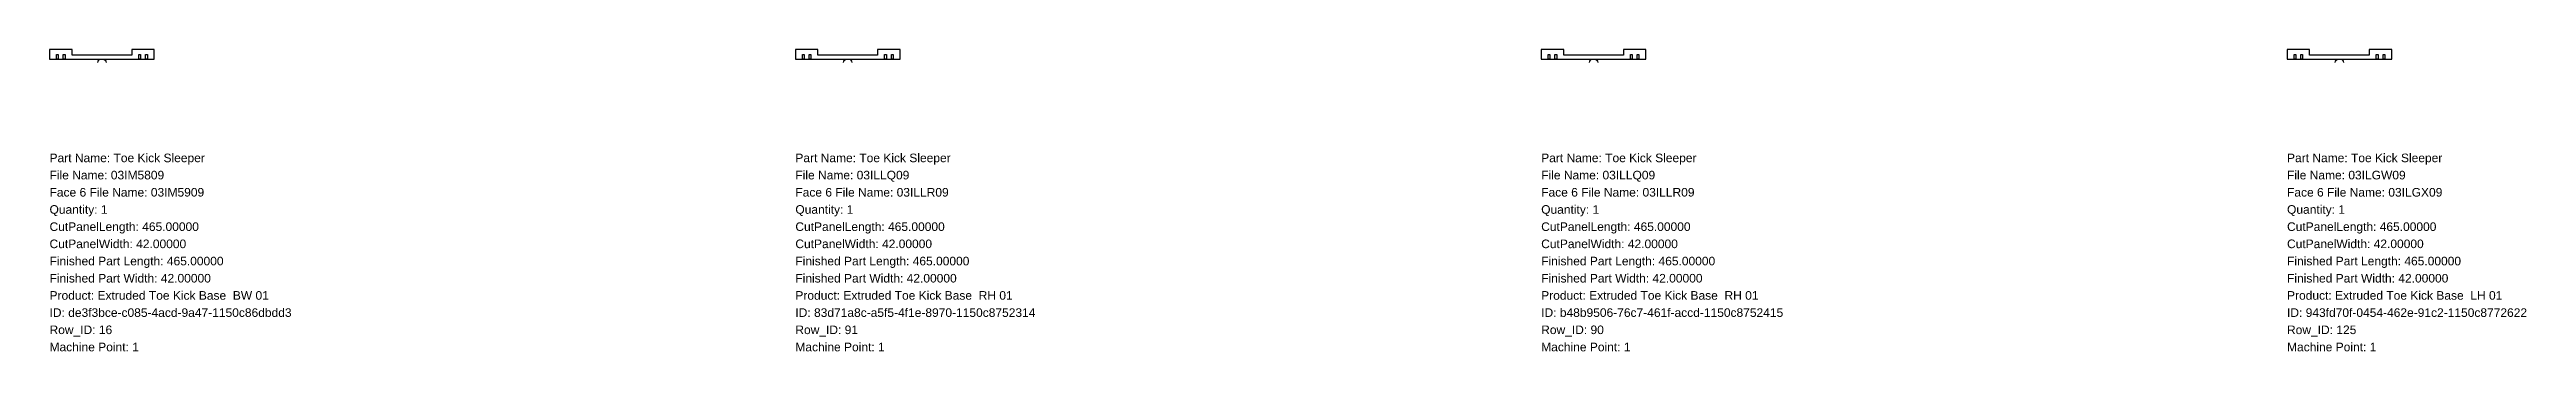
# Model space of a CAD drawing. Header units: inches. Extents: x 0 to 200771, y -1296 to 641.
# Drawn here: x 152102 to 163094, y -1296 to 42 of the extents above; entities that cross this region are included whole.
import ezdxf

# ---------------------------------------------------------------- set-up
doc = ezdxf.new("R2010")
doc.units = ezdxf.units.IN
doc.header["$MEASUREMENT"] = 0
for name, color, linetype in [('BORDER_Z18P0RT1001', 7, 'Continuous'), ('HBORE_Z9P0', 4, 'Continuous'), ('NESTTEXT', 1, 'Continuous')]:
    doc.layers.add(name, color=color, linetype=linetype)
doc.styles.get("Standard").update_dxf_attribs({"font": 'arial.ttf'})

msp = doc.modelspace()

# ---------------------------------------------------------------- texts
at = {"layer": 'NESTTEXT', "color": 1}
for s, p in [('Part Name: Toe Kick Sleeper', (152101.8, -457.2)), ('Part Name: Toe Kick Sleeper', (155411.6, -457.2)), ('Part Name: Toe Kick Sleeper', (158721.4, -457.2)), ('Part Name: Toe Kick Sleeper', (162031.2, -457.2)), ('File Name: 03IM5809', (152101.8, -533.4)), ('File Name: 03ILLQ09', (155411.6, -533.4)), ('File Name: 03ILLQ09', (158721.4, -533.4)), ('File Name: 03ILGW09', (162031.2, -533.4)), ('Quantity: 1', (152101.8, -685.8)), ('Face 6 File Name: 03IM5909', (152101.8, -609.6)), ('Quantity: 1', (155411.6, -685.8)), ('Face 6 File Name: 03ILLR09', (155411.6, -609.6)), ('Quantity: 1', (158721.4, -685.8)), ('Face 6 File Name: 03ILLR09', (158721.4, -609.6)), ('Quantity: 1', (162031.2, -685.8)), ('Face 6 File Name: 03ILGX09', (162031.2, -609.6)), ('CutPanelLength: 465.00000', (152101.8, -762)), ('CutPanelLength: 465.00000', (155411.6, -762)), ('CutPanelLength: 465.00000', (158721.4, -762)), ('CutPanelLength: 465.00000', (162031.2, -762)), ('CutPanelWidth: 42.00000', (152101.8, -838.2)), ('Finished Part Length: 465.00000', (152101.8, -914.4)), ('CutPanelWidth: 42.00000', (155411.6, -838.2)), ('Finished Part Length: 465.00000', (155411.6, -914.4)), ('CutPanelWidth: 42.00000', (158721.4, -838.2)), ('Finished Part Length: 465.00000', (158721.4, -914.4)), ('CutPanelWidth: 42.00000', (162031.2, -838.2)), ('Finished Part Length: 465.00000', (162031.2, -914.4)), ('Finished Part Width: 42.00000', (152101.8, -990.6)), ('Finished Part Width: 42.00000', (155411.6, -990.6)), ('Finished Part Width: 42.00000', (158721.4, -990.6)), ('Finished Part Width: 42.00000', (162031.2, -990.6)), ('Product: Extruded Toe Kick Base  BW 01', (152101.8, -1066.8)), ('Product: Extruded Toe Kick Base  RH 01', (155411.6, -1066.8)), ('Product: Extruded Toe Kick Base  RH 01', (158721.4, -1066.8)), ('Product: Extruded Toe Kick Base  LH 01', (162031.2, -1066.8)), ('Row_ID: 16', (152101.8, -1219.2)), ('ID: de3f3bce-c085-4acd-9a47-1150c86dbdd3', (152101.8, -1143)), ('Row_ID: 91', (155411.6, -1219.2)), ('ID: 83d71a8c-a5f5-4f1e-8970-1150c8752314', (155411.6, -1143)), ('Row_ID: 90', (158721.4, -1219.2)), ('ID: b48b9506-76c7-461f-accd-1150c8752415', (158721.4, -1143)), ('Row_ID: 125', (162031.2, -1219.2)), ('ID: 943fd70f-0454-462e-91c2-1150c8772622', (162031.2, -1143)), ('Machine Point: 1', (152101.8, -1295.4)), ('Machine Point: 1', (155411.6, -1295.4)), ('Machine Point: 1', (158721.4, -1295.4)), ('Machine Point: 1', (162031.2, -1295.4))]:
    msp.add_text(s, height=38.1, dxfattribs=at).set_placement(p)

# ---------------------------------------------------------------- linework, layer by layer
at = {"layer": 'BORDER_Z18P0RT1001', "color": 2}
for points in [[(152316.125, -15, -0.414213562), (152331.125, 0), (152566.8, 0), (152566.8, 42), (152466.8, 42), (152466.8, 17), (152201.8, 17), (152201.8, 42), (152101.8, 42), (152101.8, 0), (152337.475, 0, -0.414213562), (152352.475, -15)], [(155625.925, -15, -0.414213562), (155640.925, 0), (155876.6, 0), (155876.6, 42), (155776.6, 42), (155776.6, 17), (155511.6, 17), (155511.6, 42), (155411.6, 42), (155411.6, 0), (155647.275, 0, -0.414213562), (155662.275, -15)], [(158935.725, -15, -0.414213562), (158950.725, 0), (159186.4, 0), (159186.4, 42), (159086.4, 42), (159086.4, 17), (158821.4, 17), (158821.4, 42), (158721.4, 42), (158721.4, 0), (158957.075, 0, -0.414213562), (158972.075, -15)], [(162245.525, -15, -0.414213562), (162260.525, 0), (162496.2, 0), (162496.2, 42), (162396.2, 42), (162396.2, 17), (162131.2, 17), (162131.2, 42), (162031.2, 42), (162031.2, 0), (162266.875, 0, -0.414213562), (162281.875, -15)]]:
    msp.add_lwpolyline(points, format="xyb", dxfattribs=at)
at = {"layer": 'HBORE_Z9P0', "color": 4}
for points in [[(152132.8, 0), (152132.8, 20), (152140.8, 20), (152140.8, 0), (152132.8, 0)], [(152132.8, 0), (152132.8, 20), (152140.8, 20), (152140.8, 0), (152132.8, 0)], [(152162.8, 0), (152162.8, 20), (152170.8, 20), (152170.8, 0), (152162.8, 0)], [(152162.8, 0), (152162.8, 20), (152170.8, 20), (152170.8, 0), (152162.8, 0)], [(152497.8, 0), (152497.8, 20), (152505.8, 20), (152505.8, 0), (152497.8, 0)], [(152497.8, 0), (152497.8, 20), (152505.8, 20), (152505.8, 0), (152497.8, 0)], [(152527.8, 0), (152527.8, 20), (152535.8, 20), (152535.8, 0), (152527.8, 0)], [(152527.8, 0), (152527.8, 20), (152535.8, 20), (152535.8, 0), (152527.8, 0)], [(155442.6, 0), (155442.6, 20), (155450.6, 20), (155450.6, 0), (155442.6, 0)], [(155442.6, 0), (155442.6, 20), (155450.6, 20), (155450.6, 0), (155442.6, 0)], [(155472.6, 0), (155472.6, 20), (155480.6, 20), (155480.6, 0), (155472.6, 0)], [(155472.6, 0), (155472.6, 20), (155480.6, 20), (155480.6, 0), (155472.6, 0)], [(155807.6, 0), (155807.6, 20), (155815.6, 20), (155815.6, 0), (155807.6, 0)], [(155807.6, 0), (155807.6, 20), (155815.6, 20), (155815.6, 0), (155807.6, 0)], [(155837.6, 0), (155837.6, 20), (155845.6, 20), (155845.6, 0), (155837.6, 0)], [(155837.6, 0), (155837.6, 20), (155845.6, 20), (155845.6, 0), (155837.6, 0)], [(158752.4, 0), (158752.4, 20), (158760.4, 20), (158760.4, 0), (158752.4, 0)], [(158752.4, 0), (158752.4, 20), (158760.4, 20), (158760.4, 0), (158752.4, 0)], [(158782.4, 0), (158782.4, 20), (158790.4, 20), (158790.4, 0), (158782.4, 0)], [(158782.4, 0), (158782.4, 20), (158790.4, 20), (158790.4, 0), (158782.4, 0)], [(159117.4, 0), (159117.4, 20), (159125.4, 20), (159125.4, 0), (159117.4, 0)], [(159117.4, 0), (159117.4, 20), (159125.4, 20), (159125.4, 0), (159117.4, 0)], [(159147.4, 0), (159147.4, 20), (159155.4, 20), (159155.4, 0), (159147.4, 0)], [(159147.4, 0), (159147.4, 20), (159155.4, 20), (159155.4, 0), (159147.4, 0)], [(162062.2, 0), (162062.2, 20), (162070.2, 20), (162070.2, 0), (162062.2, 0)], [(162062.2, 0), (162062.2, 20), (162070.2, 20), (162070.2, 0), (162062.2, 0)], [(162092.2, 0), (162092.2, 20), (162100.2, 20), (162100.2, 0), (162092.2, 0)], [(162092.2, 0), (162092.2, 20), (162100.2, 20), (162100.2, 0), (162092.2, 0)], [(162427.2, 0), (162427.2, 20), (162435.2, 20), (162435.2, 0), (162427.2, 0)], [(162427.2, 0), (162427.2, 20), (162435.2, 20), (162435.2, 0), (162427.2, 0)], [(162457.2, 0), (162457.2, 20), (162465.2, 20), (162465.2, 0), (162457.2, 0)], [(162457.2, 0), (162457.2, 20), (162465.2, 20), (162465.2, 0), (162457.2, 0)]]:
    msp.add_lwpolyline(points, close=True, dxfattribs=at)

msp.set_redraw_order([(e.dxf.handle, doc.entitydb.next_handle()) for e in msp.query("TEXT MTEXT ATTDEF DIMENSION ARC_DIMENSION")])  # texts and dimensions are drawn at this point

doc.saveas('drawing.dxf')
